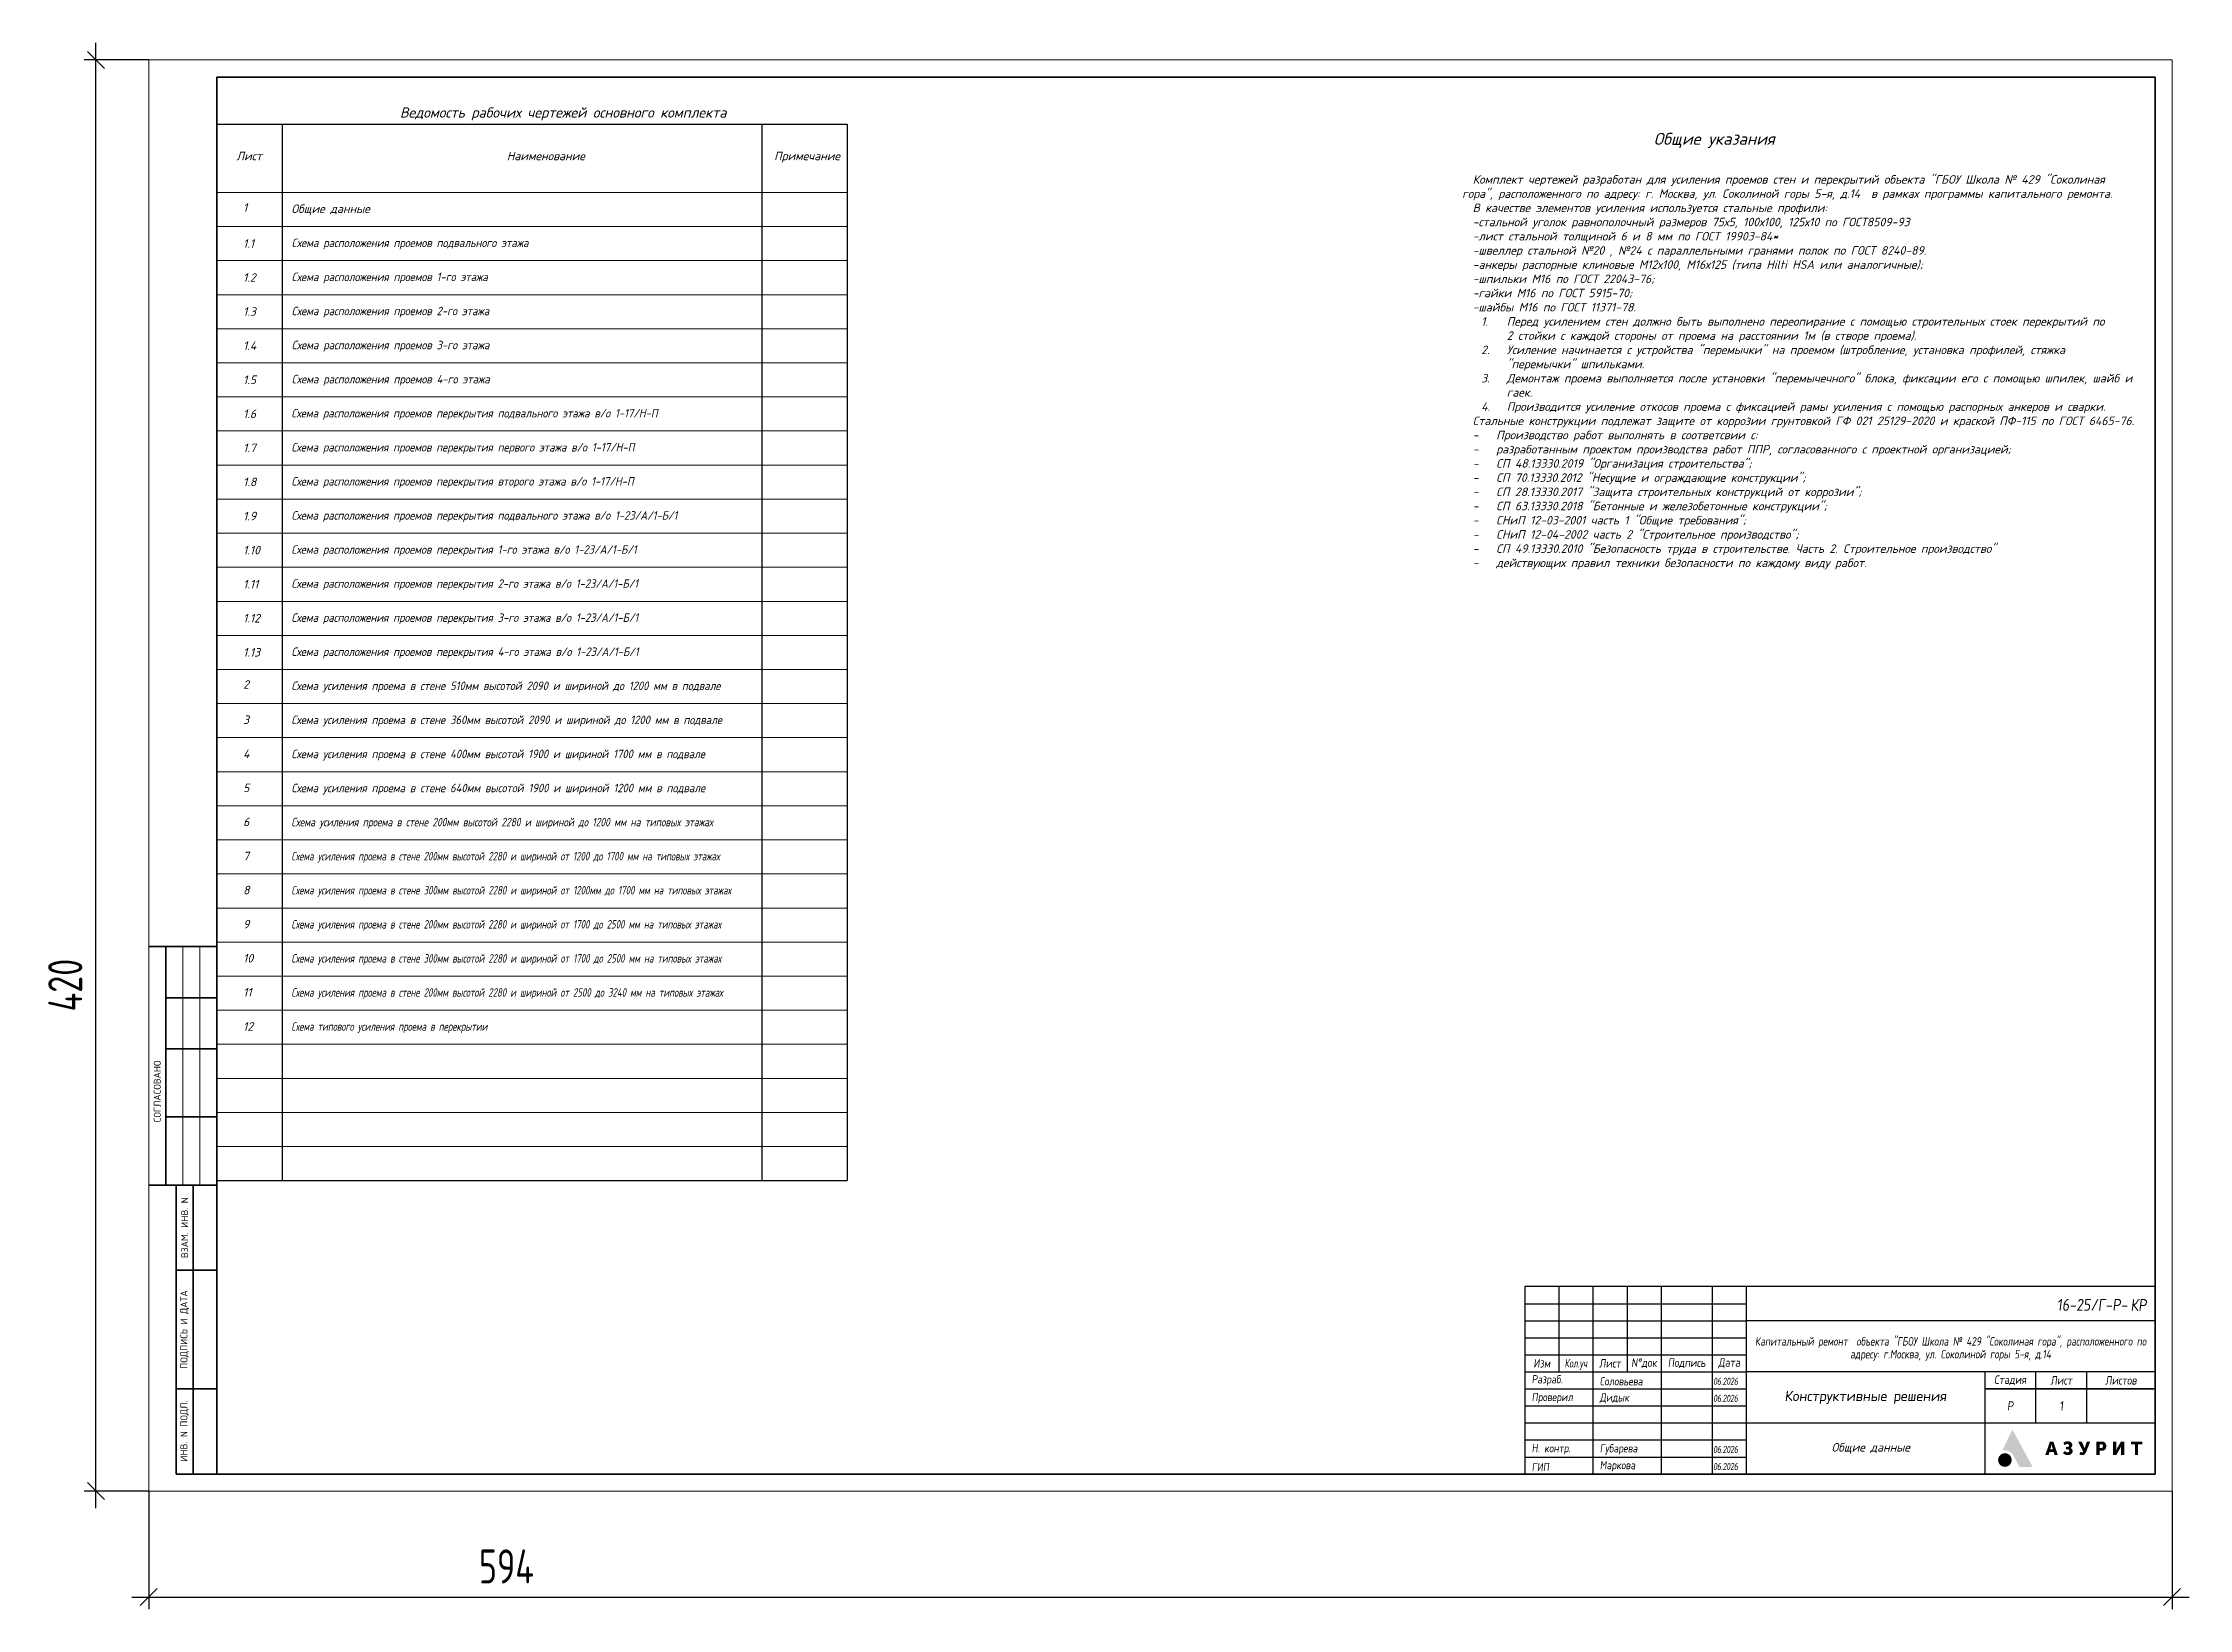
# Model space of a CAD drawing. Header units: millimetres. Extents: x 19346 to 188849, y 18183 to 1386204.
# Drawn here: x 102222 to 108523, y 25514 to 30110 of the extents above; entities that cross this region are included whole.
import ezdxf
from ezdxf.enums import TextEntityAlignment as Align

# ---------------------------------------------------------------- set-up
doc = ezdxf.new("R2010")
doc.units = ezdxf.units.MM
doc.layers.get('DEFPOINTS').update_dxf_attribs({"color": 1})
for name, color, linetype, lineweight in [('013', 7, 'Continuous', 13), ('030', 7, 'Continuous', 30), ('_TEXT', 7, 'Continuous', 30)]:
    doc.layers.add(name, color=color, linetype=linetype, lineweight=lineweight)
doc.layers.add('_STAMP', color=7, linetype='Continuous')
doc.styles.add('10', font='isocpeui.ttf', dxfattribs={"height": 25})
doc.styles.add('GOST', font='isocpeur.TTF')
doc.styles.add('ISOCPEUR', font='isocpeur.TTF', dxfattribs={"width": 0.85, "oblique": 7})
doc.styles.add('БДА100', font='romand.shx', dxfattribs={"width": 0.7})
doc.dimstyles.new('БДА1', dxfattribs={"dimtxt": 2, "dimasz": 1, "dimexe": 0.7, "dimexo": 0, "dimgap": 0.8, "dimtad": 1, "dimdec": 0, "dimrnd": 1, "dimzin": 0, "dimdsep": 46, "dimtxsty": 'БДА100', "dimblk": 'OBLIQUE', "dimcen": 2, "dimdle": 1, "dimadec": 0, "dimazin": 0, "dimtfac": 1, "dimtdec": 0, "dimtmove": 1, "dimatfit": 3, "dimldrblk": 'NONE', "dimfxl": 0.7, "dimtolj": 1, "dimtzin": 0, "dimlwd": -1, "dimlwe": -1, "dimarcsym": 0})

msp = doc.modelspace()

# ---------------------------------------------------------------- texts
at = {"color": 0, "style": '10'}
for s, height, p in [('Ведомость рабочих чертежей основного комплекта', 30, (103269.901, 29891.039)), ('Общие указания', 35, (106950.949, 29811.253)), ('Лист', 25, (102789.675, 29765.955)), ('Наименование', 25, (103583.704, 29765.955)), ('Примечание', 25, (104368.391, 29765.955)), ('1', 25, (102809.458, 29614.96)), ('Общие данные', 25, (102951.403, 29611.106)), ('1.1', 25, (102809.458, 29509.3)), ('1.2', 25, (102809.458, 29409.3)), ('1.3', 25, (102809.458, 29309.3)), ('1.4', 25, (102809.458, 29209.3)), ('1.5', 25, (102809.458, 29109.3)), ('1.6', 25, (102809.458, 29009.3)), ('1.7', 25, (102809.458, 28909.3)), ('1.8', 25, (102809.458, 28809.3)), ('1.9', 25, (102809.458, 28709.3)), ('1.10', 25, (102809.458, 28609.3)), ('1.11', 25, (102809.458, 28509.3)), ('1.12', 25, (102809.458, 28409.3)), ('1.13', 25, (102809.458, 28309.3)), ('2', 25, (102809.458, 28214.96)), ('3', 25, (102809.458, 28111.535)), ('4', 25, (102809.458, 28011.535)), ('5', 25, (102809.458, 27911.535)), ('6', 25, (102809.458, 27811.535)), ('7', 25, (102809.458, 27711.535)), ('8', 25, (102809.458, 27611.535)), ('9', 25, (102809.458, 27511.535)), ('10', 25, (102809.458, 27411.535)), ('11', 25, (102809.458, 27311.535)), ('12', 25, (102809.458, 27211.535))]:
    msp.add_text(s, height=height, dxfattribs=at).set_placement(p)
for s, width, p in [('Cхема расположения проемов подвального этажа ', 0.9, (102951.403, 29511.106)), ('Cхема расположения проемов 1-го этажа ', 0.9, (102951.403, 29411.106)), ('Cхема расположения проемов 2-го этажа ', 0.9, (102951.403, 29311.106)), ('Cхема расположения проемов 3-го этажа ', 0.9, (102951.403, 29211.106)), ('Cхема расположения проемов 4-го этажа ', 0.9, (102951.403, 29111.106)), ('Схема расположения проемов перекрытия подвального этажа в/о 1-17/Н-П ', 0.9, (102951.403, 29011.106)), ('Схема расположения проемов перекрытия первого этажа в/о 1-17/Н-П ', 0.9, (102951.403, 28911.106)), ('Схема расположения проемов перекрытия второго этажа в/о 1-17/Н-П ', 0.9, (102951.403, 28811.106)), ('Схема расположения проемов перекрытия подвального этажа в/о 1-23/А/1-Б/1 ', 0.9, (102951.403, 28711.106)), ('Схема расположения проемов перекрытия 1-го этажа в/о 1-23/А/1-Б/1 ', 0.9, (102951.403, 28611.106)), ('Схема расположения проемов перекрытия 2-го этажа в/о 1-23/А/1-Б/1 ', 0.9, (102951.403, 28511.106)), ('Схема расположения проемов перекрытия 3-го этажа в/о 1-23/А/1-Б/1 ', 0.9, (102951.403, 28411.106)), ('Схема расположения проемов перекрытия 4-го этажа в/о 1-23/А/1-Б/1 ', 0.9, (102951.403, 28311.106)), ('Схема усиления проема в стене 510мм высотой 2090 и шириной до 1200 мм в подвале  ', 0.9, (102951.403, 28211.106)), ('Схема усиления проема в стене 360мм высотой 2090 и шириной до 1200 мм в подвале  ', 0.9, (102951.403, 28111.106)), ('Схема усиления проема в стене 400мм высотой 1900 и шириной 1700 мм в подвале  ', 0.9, (102951.403, 28011.106)), ('Схема усиления проема в стене 640мм высотой 1900 и шириной 1200 мм в подвале  ', 0.9, (102951.403, 27911.106)), ('Схема усиления проема в стене 200мм высотой 2280 и шириной до 1200 мм на типовых этажах ', 0.8, (102951.403, 27811.106)), ('Схема усиления проема в стене 200мм высотой 2280 и шириной от 1200 до 1700 мм на типовых этажах ', 0.75, (102951.403, 27711.106)), ('Схема усиления проема в стене 300мм высотой 2280 и шириной от 1200мм до 1700 мм на типовых этажах ', 0.75, (102951.403, 27611.106)), ('Схема усиления проема в стене 200мм высотой 2280 и шириной от 1700 до 2500 мм на типовых этажах ', 0.75, (102951.403, 27511.106)), ('Схема усиления проема в стене 300мм высотой 2280 и шириной от 1700 до 2500 мм на типовых этажах ', 0.75, (102951.403, 27411.106)), ('Схема усиления проема в стене 200мм высотой 2280 и шириной от 2500 до 3240 мм на типовых этажах ', 0.75, (102951.403, 27311.106)), ('Схема типового усиления проема в перекрытии ', 0.75, (102951.403, 27211.106))]:
    msp.add_text(s, height=25, dxfattribs=dict(at, width=width)).set_placement(p)
at = {"color": 0, "lineweight": 9}
for s, insert, char_height, width, attachment_point, style in [('\\pxi1.23419;Комплект чертежей разработан для усиления проемов стен и перекрытий объекта {\\C7;"ГБОУ Школа № 429 "Соколиная гора", расположенного по адресу: г. Москва, ул. Соколиной горы 5-я, д.14}  в рамках программы капитального ремонта.\\PВ качестве элементов усиления используется стальные профили:\\P-стальной уголок равнополочный размеров 75х5, 100х100, 125х10 по ГОСТ8509-93\\P-лист стальной толщиной 6 и 8 мм по ГОСТ 19903-84*\\P-швеллер стальной №20 , №24 с параллельными гранями полок по ГОСТ 8240-89.\\P-анкеры распорные клиновые М12х100, М16х125 (типа Hilti HSА или аналогичные);\\P-шпильки М16 по ГОСТ 22043-76;\\P-гайки М16 по ГОСТ 5915-70;\\P-шайбы М16 по ГОСТ 11371-78.\\P\\pi-3,l5.23419,t5.23419;1.^IПеред усилением стен должно быть выполнено переопирание с помощью строительных стоек перекрытий по 2 стойки с каждой стороны от проема на расстоянии 1м (в створе проема).\\P2.^IУсиление начинается с устройства "перемычки" на проемом (штробление, установка профилей, стяжка "перемычки" шпильками.\\P3.^IДемонтаж проема выполняется после установки "перемычечного" блока, фиксации его с помощью шпилек, шайб и гаек.\\P4.^IПроизводится усиление откосов проема с фиксацией рамы усиления с помощью распорных анкеров и сварки.\\P\\pi1.23419,l0,tz;Стальные конструкции подлежат защите от коррозии грунтовкой ГФ 021 25129-2020 и краской ПФ-115 по ГОСТ 6465-76.\\P-^IПроизводство работ выполнять в соответсвии с:\\P-^Iразработанным проектом производства работ ППР, согласованного с проектной организацией;\\P-^IСП 48.13330.2019 "Организация строительства";\\P-^IСП 70.13330.2012 "Несущие и ограждающие конструкции";\\P-^IСП 28.13330.2017 "Защита строительных конструкций от коррозии";\\P-^IСП 63.13330.2018 "Бетонные и железобетонные конструкции";\\P-^IСНиП 12-03-2001 часть 1 "Общие требования";\\P-^IСНиП 12-04-2002 часть 2 "Строительное производство";\\P-^IСП 49.13330.2010 "Безопасность труда в строительстве. Часть 2. Строительное производство"\\P-^Iдействующих правил техники безопасности по каждому виду работ.', (106388.494, 29722.228), 25, 1911.60975, 1, '10'), ('1', (108147.616, 26110.225), 27, 150, 5, 'ISOCPEUR'), ('\\pxi1.23419;Общие данные', (107572.616, 25985.225), 25, 700, 5, '10')]:
    msp.add_mtext(s, dxfattribs=dict(at, insert=insert, char_height=char_height, width=width, attachment_point=attachment_point, style=style))

# ---------------------------------------------------------------- blocks, each defined once
blk = doc.blocks.new('_OBLIQUE')
at = {"color": 0, "linetype": 'ByBlock'}
blk.add_line((-0.5, -0.5), (0.5, 0.5), dxfattribs=at)
blk = doc.blocks.new('*D17')
at = {"layer": 'DEFPOINTS', "color": 0, "transparency": 16777216}
for p, q in [((0, 0), (0, -34.62)), ((594, 0), (594, -34.62)), ((-5, -31.12), (599, -31.12))]:
    blk.add_line(p, q, dxfattribs=at)
for p in [(0, 0), (594, 0), (594, -31.12)]:
    blk.add_point(p, dxfattribs=at)
at = {"layer": 'DEFPOINTS', "color": 0, "transparency": 16777216, "xscale": 5, "yscale": 5, "zscale": 5, "rotation": 180}
blk.add_blockref('_OBLIQUE', (0, -31.12), dxfattribs=at)
at = {"layer": 'DEFPOINTS', "color": 0, "transparency": 16777216, "xscale": 5, "yscale": 5, "zscale": 5}
blk.add_blockref('_OBLIQUE', (594, -31.12), dxfattribs=at)
at = {"layer": 'DEFPOINTS', "color": 0, "lineweight": 0, "transparency": 16777216, "insert": (105, -22.12), "char_height": 10, "attachment_point": 5, "style": 'БДА100'}
blk.add_mtext('\\A1;594', dxfattribs=at)
blk = doc.blocks.new('_None')
blk = doc.blocks.new('*D18')
at = {"layer": 'DEFPOINTS', "color": 0, "transparency": 16777216}
for p, q in [((-15.52, -5), (-15.52, 425)), ((0, 420), (-19.02, 420)), ((0, 0), (-19.02, 0))]:
    blk.add_line(p, q, dxfattribs=at)
for p in [(-15.52, 420), (0, 420), (0, 0)]:
    blk.add_point(p, dxfattribs=at)
at = {"layer": 'DEFPOINTS', "color": 0, "transparency": 16777216, "xscale": 5, "yscale": 5, "zscale": 5}
for p, rotation in [((-15.52, 420), 90), ((-15.52, 0), 270)]:
    blk.add_blockref('_OBLIQUE', p, dxfattribs=dict(at, rotation=rotation))
at = {"layer": 'DEFPOINTS', "color": 0, "lineweight": 0, "transparency": 16777216, "insert": (-24.52, 148.5), "char_height": 10, "attachment_point": 5, "rotation": 90, "style": 'БДА100'}
blk.add_mtext('\\A1;420', dxfattribs=at)
blk = doc.blocks.new('Логотип Азурит')
at = {"layer": '_STAMP', "linetype": 'Continuous', "true_color": 0x2a3756}
h = blk.add_hatch(color=159, dxfattribs=at)
h.dxf.hatch_style = 1
h.paths.add_polyline_path([(-39.4, 8.5), (-40.02, 9.65), (-40.61, 10.74), (-41.14, 11.7), (-41.62, 12.59), (-41.79, 12.89), (-41.86, 13.01), (-41.91, 12.94), (-41.99, 12.78), (-42.39, 11.96), (-42.77, 11.18), (-43.09, 10.5), (-43.47, 9.72), (-44.18, 8.26), (-44.5, 7.6), (-44.73, 7.14), (-44.85, 6.9), (-44.7, 6.93), (-44.51, 6.95), (-44.27, 6.97), (-44.09, 6.97), (-43.91, 6.96), (-43.74, 6.94), (-43.56, 6.91), (-43.39, 6.87), (-43.22, 6.81), (-43.05, 6.75), (-42.89, 6.68), (-42.73, 6.59), (-42.58, 6.5), (-42.43, 6.4), (-42.29, 6.29), (-42.15, 6.17), (-42.03, 6.04), (-41.91, 5.91), (-41.79, 5.77), (-41.72, 5.65), (-41.63, 5.5), (-41.3, 4.9), (-41.02, 4.39), (-40.57, 3.56), (-40.05, 2.59), (-39.78, 2.11), (-37.86, 2.11), (-36.5, 2.11), (-35.94, 2.12), (-36.48, 3.13), (-36.82, 3.75), (-37.16, 4.37), (-37.67, 5.33), (-38.2, 6.3), (-38.54, 6.93), (-38.87, 7.53)])
h = blk.add_hatch(color=159, dxfattribs=at)
h.dxf.hatch_style = 1
h.paths.add_polyline_path([(-29.3, 7.88), (-29.63, 8.84), (-29.86, 9.53), (-30.37, 9.54), (-30.87, 9.54), (-30.93, 9.38), (-31.26, 8.4), (-31.64, 7.27), (-31.97, 6.31), (-32.19, 5.64), (-32.05, 5.63), (-31.71, 5.62), (-31.23, 5.62), (-31.11, 6.03), (-30.99, 6.44), (-30.37, 6.44), (-29.75, 6.44), (-29.63, 6.03), (-29.52, 5.62), (-29.03, 5.62), (-28.54, 5.62), (-28.6, 5.8), (-28.93, 6.79)])
h.paths.add_polyline_path([(-30.77, 7.21), (-30.74, 7.31), (-30.56, 7.93), (-30.43, 8.43), (-30.39, 8.59), (-30.37, 8.65), (-30.35, 8.64), (-30.31, 8.45), (-30.22, 8.08), (-30.11, 7.66), (-30.01, 7.33), (-29.97, 7.21), (-30.37, 7.21)], flags=16)
h = blk.add_hatch(color=159, dxfattribs=at)
h.dxf.hatch_style = 1
h.paths.add_polyline_path([(-24.39, 7.35), (-24.47, 7.43), (-24.56, 7.5), (-24.66, 7.56), (-24.81, 7.65), (-24.74, 7.69), (-24.65, 7.75), (-24.55, 7.86), (-24.45, 7.97), (-24.38, 8.09), (-24.35, 8.18), (-24.32, 8.25), (-24.31, 8.34), (-24.3, 8.45), (-24.3, 8.65), (-24.31, 8.73), (-24.34, 8.82), (-24.41, 8.99), (-24.51, 9.14), (-24.63, 9.28), (-24.78, 9.39), (-24.95, 9.48), (-25.13, 9.55), (-25.34, 9.59), (-25.56, 9.6), (-25.74, 9.6), (-25.91, 9.58), (-26.08, 9.55), (-26.23, 9.51), (-26.39, 9.46), (-26.53, 9.39), (-26.67, 9.32), (-26.8, 9.23), (-26.9, 9.15), (-26.81, 8.98), (-26.64, 8.66), (-26.54, 8.5), (-26.51, 8.5), (-26.46, 8.54), (-26.35, 8.61), (-26.21, 8.67), (-26.07, 8.73), (-25.93, 8.77), (-25.82, 8.79), (-25.72, 8.79), (-25.62, 8.79), (-25.53, 8.76), (-25.46, 8.73), (-25.39, 8.68), (-25.34, 8.62), (-25.3, 8.55), (-25.26, 8.45), (-25.26, 8.36), (-25.27, 8.27), (-25.32, 8.18), (-25.36, 8.13), (-25.39, 8.08), (-25.44, 8.05), (-25.49, 8.02), (-25.63, 7.99), (-25.84, 7.98), (-26.1, 7.97), (-26.1, 7.6), (-26.1, 7.24), (-25.78, 7.23), (-25.54, 7.21), (-25.45, 7.2), (-25.38, 7.18), (-25.33, 7.15), (-25.28, 7.12), (-25.25, 7.08), (-25.21, 7.02), (-25.19, 6.96), (-25.17, 6.9), (-25.17, 6.76), (-25.18, 6.7), (-25.2, 6.64), (-25.23, 6.58), (-25.26, 6.53), (-25.31, 6.49), (-25.37, 6.45), (-25.44, 6.43), (-25.52, 6.41), (-25.69, 6.39), (-25.78, 6.39), (-25.87, 6.41), (-26, 6.45), (-26.16, 6.51), (-26.3, 6.6), (-26.43, 6.69), (-26.53, 6.76), (-26.77, 6.45), (-26.93, 6.26), (-26.97, 6.2), (-26.98, 6.15), (-26.97, 6.11), (-26.94, 6.07), (-26.82, 5.97), (-26.62, 5.84), (-26.41, 5.73), (-26.19, 5.65), (-25.97, 5.59), (-25.78, 5.57), (-25.53, 5.57), (-25.3, 5.58), (-25.12, 5.61), (-24.99, 5.65), (-24.87, 5.71), (-24.75, 5.78), (-24.64, 5.85), (-24.54, 5.94), (-24.45, 6.03), (-24.37, 6.13), (-24.31, 6.23), (-24.25, 6.37), (-24.21, 6.51), (-24.2, 6.66), (-24.2, 6.82), (-24.21, 6.94), (-24.24, 7.06), (-24.28, 7.16), (-24.33, 7.26)])
h = blk.add_hatch(color=159, dxfattribs=at)
h.dxf.hatch_style = 1
h.paths.add_polyline_path([(-19.61, 8.04), (-19.36, 8.68), (-19.14, 9.22), (-19.03, 9.53), (-19.17, 9.54), (-19.52, 9.54), (-20.02, 9.54), (-20.05, 9.44), (-20.31, 8.65), (-20.59, 7.81), (-20.63, 7.68), (-20.66, 7.62), (-20.67, 7.61), (-20.7, 7.67), (-20.82, 7.97), (-21.01, 8.4), (-21.34, 9.1), (-21.54, 9.54), (-22.06, 9.54), (-22.58, 9.54), (-22.4, 9.17), (-21.88, 8.17), (-21.32, 7.06), (-21.11, 6.63), (-21.09, 6.56), (-21.1, 6.52), (-21.15, 6.45), (-21.21, 6.41), (-21.28, 6.38), (-21.37, 6.37), (-21.45, 6.37), (-21.55, 6.39), (-21.64, 6.43), (-21.74, 6.49), (-21.82, 6.53), (-21.86, 6.49), (-21.92, 6.39), (-22.11, 6.05), (-22.23, 5.85), (-22.18, 5.81), (-22.08, 5.75), (-21.95, 5.69), (-21.81, 5.63), (-21.69, 5.59), (-21.51, 5.57), (-21.31, 5.57), (-21.12, 5.59), (-20.97, 5.62), (-20.88, 5.66), (-20.79, 5.71), (-20.71, 5.77), (-20.63, 5.84), (-20.56, 5.93), (-20.48, 6.02), (-20.35, 6.23), (-20.28, 6.35), (-20.21, 6.51), (-19.92, 7.25)])
h = blk.add_hatch(color=159, dxfattribs=at)
h.dxf.hatch_style = 1
h.paths.add_polyline_path([(-14.46, 7.53), (-14.41, 7.64), (-14.37, 7.74), (-14.33, 7.96), (-14.31, 8.19), (-14.32, 8.41), (-14.37, 8.63), (-14.45, 8.83), (-14.5, 8.93), (-14.55, 9.02), (-14.62, 9.1), (-14.69, 9.18), (-14.81, 9.29), (-14.92, 9.37), (-15.06, 9.43), (-15.21, 9.49), (-15.33, 9.52), (-15.49, 9.53), (-16.3, 9.54), (-17.21, 9.54), (-17.21, 7.58), (-17.21, 5.62), (-16.73, 5.62), (-16.25, 5.62), (-16.25, 6.23), (-16.25, 6.83), (-15.87, 6.83), (-15.58, 6.84), (-15.35, 6.86), (-15.17, 6.91), (-14.99, 6.98), (-14.83, 7.08), (-14.69, 7.2), (-14.56, 7.36)])
h.paths.add_polyline_path([(-15.6, 7.68), (-15.67, 7.66), (-15.95, 7.66), (-16.25, 7.66), (-16.25, 8.2), (-16.25, 8.74), (-15.93, 8.73), (-15.64, 8.72), (-15.57, 8.7), (-15.51, 8.67), (-15.42, 8.6), (-15.35, 8.51), (-15.32, 8.45), (-15.3, 8.39), (-15.29, 8.19), (-15.29, 8.07), (-15.3, 8), (-15.32, 7.94), (-15.35, 7.88), (-15.39, 7.82), (-15.43, 7.78), (-15.53, 7.71)], flags=16)
h = blk.add_hatch(color=159, dxfattribs=at)
h.dxf.hatch_style = 1
h.paths.add_polyline_path([(-10.09, 7.82), (-9.98, 8.03), (-9.94, 8.12), (-9.95, 7.93), (-9.96, 7.49), (-9.97, 6.69), (-9.97, 5.62), (-9.5, 5.62), (-9.04, 5.62), (-9.04, 7.58), (-9.04, 9.54), (-9.51, 9.54), (-9.99, 9.54), (-10.36, 8.91), (-10.84, 8.1), (-11.03, 7.78), (-11.26, 7.34), (-11.37, 7.13), (-11.42, 7.05), (-11.41, 7.31), (-11.39, 7.78), (-11.39, 8.55), (-11.39, 9.54), (-11.86, 9.54), (-12.34, 9.54), (-12.34, 7.58), (-12.34, 5.62), (-11.86, 5.62), (-11.37, 5.62), (-11.18, 5.95), (-10.61, 6.89), (-10.31, 7.42)])
h = blk.add_hatch(color=159, dxfattribs=at)
h.dxf.hatch_style = 1
h.paths.add_polyline_path([(-3.74, 9.14), (-3.74, 9.54), (-5.42, 9.54), (-7.09, 9.54), (-7.09, 9.14), (-7.09, 8.74), (-6.5, 8.74), (-5.9, 8.74), (-5.9, 7.18), (-5.9, 5.62), (-5.43, 5.62), (-4.95, 5.62), (-4.95, 7.18), (-4.95, 8.74), (-4.35, 8.74), (-3.74, 8.74)])
at = {"layer": '_STAMP', "linetype": 'Continuous', "true_color": 0x1447b7}
h = blk.add_hatch(color=162, dxfattribs=at)
h.dxf.hatch_style = 1
h.paths.add_polyline_path([(-42.09, 4.22), (-42.11, 4.4), (-42.15, 4.58), (-42.2, 4.76), (-42.27, 4.93), (-42.35, 5.1), (-42.45, 5.26), (-42.57, 5.41), (-42.7, 5.55), (-42.8, 5.64), (-42.91, 5.72), (-43.14, 5.86), (-43.38, 5.97), (-43.63, 6.05), (-43.89, 6.09), (-44.15, 6.1), (-44.42, 6.07), (-44.55, 6.04), (-44.68, 6.01), (-44.87, 5.94), (-45.05, 5.85), (-45.22, 5.74), (-45.37, 5.62), (-45.51, 5.49), (-45.63, 5.35), (-45.75, 5.19), (-45.84, 5.03), (-45.92, 4.85), (-45.98, 4.67), (-46.03, 4.49), (-46.06, 4.29), (-46.07, 4.1), (-46.05, 3.9), (-46.02, 3.7), (-45.97, 3.51), (-45.92, 3.37), (-45.87, 3.24), (-45.8, 3.11), (-45.72, 2.99), (-45.64, 2.88), (-45.54, 2.77), (-45.44, 2.67), (-45.33, 2.57), (-45.22, 2.49), (-45.1, 2.41), (-44.98, 2.34), (-44.85, 2.28), (-44.72, 2.22), (-44.58, 2.18), (-44.44, 2.15), (-44.3, 2.13), (-44.05, 2.12), (-43.8, 2.14), (-43.57, 2.19), (-43.34, 2.26), (-43.12, 2.37), (-42.92, 2.5), (-42.73, 2.65), (-42.56, 2.83), (-42.44, 2.99), (-42.34, 3.15), (-42.26, 3.32), (-42.19, 3.49), (-42.14, 3.67), (-42.11, 3.85), (-42.09, 4.03)])
blk = doc.blocks.new('_Azurit_Stamp')
at = {"layer": '_STAMP'}
for p, q in [((-175, 55), (-175, 30)), ((-165, 55), (-165, 0)), ((-155, 55), (-155, 30)), ((-145, 55), (-145, 0)), ((-130, 55), (-130, 0)), ((-120, 55), (-120, 0)), ((-185, 50), (-120, 50)), ((-185, 45), (-120, 45)), ((0, 45), (-120, 45)), ((-185, 40), (-120, 40)), ((-185, 35), (-120, 35)), ((-185, 30), (-120, 30)), ((0, 30), (-120, 30)), ((-50, 30), (-50, 0)), ((-35, 25), (-35, 30)), ((-20, 25), (-20, 30)), ((-185, 25), (-120, 25)), ((-185, 20), (-120, 20)), ((-50, 25), (-35, 25)), ((-35, 25), (-50, 25)), ((-35, 25), (-20, 25)), ((-35, 15), (-35, 25)), ((-20, 25), (-35, 25)), ((-20, 25), (0, 25)), ((-20, 15), (-20, 25)), ((0, 25), (-20, 25)), ((-185, 15), (-120, 15)), ((-120, 15), (0, 15)), ((-185, 10), (-120, 10)), ((-185, 5), (-120, 5))]:
    blk.add_line(p, q, dxfattribs=at)
blk.add_lwpolyline([(-185, 0), (0, 0), (0, 55), (-185, 55)], close=True, dxfattribs=at)
at = {"linetype": 'Continuous'}
blk.add_blockref('Логотип Азурит', (0, 0), dxfattribs=at)
at = {"color": 0, "lineweight": 9, "insert": (-42.5, 20), "char_height": 2.7, "width": 15, "attachment_point": 5, "style": 'ISOCPEUR'}
blk.add_mtext('Р', dxfattribs=at)
at = {"layer": '_TEXT', "color": 1, "style": 'ISOCPEUR', "oblique": 7, "width": 0.85}
blk.add_text('КР ', height=3.5, dxfattribs=at).set_placement((-7.2, 49.62), align=Align.MIDDLE_LEFT)
at = {"layer": '_TEXT', "color": 5, "line_spacing_factor": 0.9, "style": 'ISOCPEUR'}
for s, width, heights, insert, char_height, attachment_point in [('16-25/Г-Р-', 69.1586, [9.61], (-8.07, 49.66), 3.5, 6), ('{\\Q8;\\W0.8;\\C7;Капитальный ремонт  объекта "ГБОУ Школа № 429 "Соколиная гора", расположенного по адресу: г.Москва, ул. Соколиной горы 5-я, д.14}', 120, [14.01], (-60, 36.73), 2.5, 5), ('{\\W1;Конструктивные решения}', 69.1586, [14.57], (-85, 22.5), 3, 5)]:
    blk.add_mtext_dynamic_manual_height_columns(s, width=width, gutter_width=0, heights=heights, dxfattribs=dict(at, insert=insert, char_height=char_height, attachment_point=attachment_point))
at = {"layer": '_TEXT', "style": 'ISOCPEUR'}
for s, width, insert, char_height, attachment_point in [('Изм', 10, (-180, 32.5), 2.5, 5), ('{\\W0.7;Кол.уч}', 10, (-170, 32.17), 2.5, 5), ('Лист', 10, (-160, 32.5), 2.5, 5), ('N%%Dдок', 10, (-150, 32.5), 2.5, 5), ('Подпись', 10, (-137.5, 32.5), 2.5, 5), ('Дата', 10, (-125, 32.5), 2.5, 5), ('Разраб.', 20, (-183, 27.5), 2.4, 4), ('Стадия', 15, (-42.5, 27.5), 2.5, 5), ('Лист', 15, (-27.5, 27.5), 2.5, 5), ('Листов', 15, (-10, 27.5), 2.5, 5), ('Проверил', 20, (-183, 22.27), 2.4, 4), ('Н. контр.', 20, (-183, 7.27), 2.4, 4), ('ГИП', 20, (-183, 2.04), 2.4, 4)]:
    blk.add_mtext_dynamic_manual_height_columns(s, width=width, gutter_width=12.5, heights=[0], dxfattribs=dict(at, insert=insert, char_height=char_height, attachment_point=attachment_point))
at = {"layer": '_TEXT', "color": 1, "attachment_point": 4, "style": 'ISOCPEUR'}
for s, width, insert, char_height in [('Соловьева', 19.0361, (-163, 27.23), 2.4), ('{\\W0.82;\\T0.92;06.2026}', 7.4894, (-129.7, 27.23), 2.1), ('{\\W0.82;\\T0.92;06.2026}', 7.4894, (-129.7, 22.23), 2.1), ('{\\W0.82;\\T0.92;06.2026}', 7.4894, (-129.7, 7.23), 2.1), ('{\\W0.82;\\T0.92;06.2026}', 7.4894, (-129.7, 2.23), 2.1)]:
    blk.add_mtext_dynamic_manual_height_columns(s, width=width, gutter_width=12.5, heights=[0], dxfattribs=dict(at, insert=insert, char_height=char_height))
at = {"layer": '_TEXT', "color": 5, "char_height": 2.4, "attachment_point": 4, "style": 'ISOCPEUR'}
for s, insert in [('Дидык', (-163, 22.23)), ('Губарева', (-163, 7.23)), ('Маркова', (-163, 2.29))]:
    blk.add_mtext_dynamic_manual_height_columns(s, width=19.0361, gutter_width=12.5, heights=[0], dxfattribs=dict(at, insert=insert))
blk = doc.blocks.new('*U16')
at = {"color": 44, "lineweight": 20, "ltscale": 10}
for p, q in [((594, 420), (0, 420)), ((0, 420), (0, 0)), ((594, 0), (594, 420)), ((0, 0), (594, 0))]:
    blk.add_line(p, q, dxfattribs=at)
at = {"color": 137, "lineweight": 35, "ltscale": 10}
for p, q in [((589, 415), (20, 415)), ((20, 415), (20, 5)), ((589, 5), (589, 415)), ((0, 159.8), (20, 159.8)), ((5, 89.8), (5, 159.8)), ((5, 144.8), (20, 144.8)), ((5, 129.8), (20, 129.8)), ((5, 109.8), (20, 109.8)), ((0, 89.8), (20, 89.8)), ((8.04, 89.8), (8.04, 5)), ((13.02, 89.8), (13.02, 5)), ((8.04, 64.8), (20, 64.8)), ((8.04, 30), (20, 30)), ((8.04, 5), (589, 5))]:
    blk.add_line(p, q, dxfattribs=at)
at = {"color": 44, "lineweight": 13}
for p, q in [((10, 89.8), (10, 159.8)), ((15, 89.8), (15, 159.8))]:
    blk.add_line(p, q, dxfattribs=at)
at = {"color": 0, "lineweight": 13, "char_height": 2.0408, "attachment_point": 5, "rotation": 90, "style": 'GOST'}
for s, insert, width in [('СОГЛАСОВАНО', (2.49, 117.3), 55), ('ВЗАМ. ИНВ. N', (10.53, 77.3), 25), ('ПОДПИСЬ И ДАТА', (10.53, 47.4), 34.7978), ('ИНВ. N ПОДЛ.', (10.53, 17.6), 24.8009)]:
    blk.add_mtext(s, dxfattribs=dict(at, insert=insert, width=width))
at = {"color": 44, "lineweight": 13, "style": 'GOST', "oblique": 10, "width": 0.8}
for tag in ['ФОРМАТВЕРТ', 'ФОРМАТГОРИЗ']:
    blk.add_attdef(tag, (542.98, 1.6), '', height=2, dxfattribs=at)
at = {"layer": 'DEFPOINTS', "color": 251, "lineweight": 0}
dim = blk.add_linear_dim(base=(-15.52, 420), p1=(0, 0), p2=(0, 420), angle=90, dimstyle='БДА1', override={"dimscale": 5}, dxfattribs=at)
dim.commit()
dim.dimension.update_dxf_attribs({"geometry": '*D18', "text_midpoint": (-15.52, 148.5), "dimtype": 128})
dim = blk.add_linear_dim(base=(594, -31.12), p1=(0, 0), p2=(594, 0), dimstyle='БДА1', override={"dimscale": 5}, dxfattribs=at)
dim.commit()
dim.dimension.update_dxf_attribs({"geometry": '*D17', "text_midpoint": (105, -31.12), "dimtype": 128})

# ---------------------------------------------------------------- linework, layer by layer
at = {"layer": '013', "ltscale": 100}
for p, q in [((102732.616, 29671.4), (104582.616, 29671.4)), ((102732.616, 29571.4), (104582.616, 29571.4)), ((102732.616, 29471.4), (104582.616, 29471.4)), ((102732.616, 29371.4), (104582.616, 29371.4)), ((102732.616, 29271.4), (104582.616, 29271.4)), ((102732.616, 29171.4), (104582.616, 29171.4)), ((102732.616, 29071.4), (104582.616, 29071.4)), ((102732.616, 28971.4), (104582.616, 28971.4)), ((102732.616, 28871.4), (104582.616, 28871.4)), ((102732.616, 28771.4), (104582.616, 28771.4)), ((102732.616, 28671.4), (104582.616, 28671.4)), ((102732.616, 28571.4), (104582.616, 28571.4)), ((102732.616, 28471.4), (104582.616, 28471.4)), ((102732.616, 28371.4), (104582.616, 28371.4)), ((102732.616, 28271.4), (104582.616, 28271.4)), ((102732.616, 28171.4), (104582.616, 28171.4)), ((102732.616, 28171.4), (104582.616, 28171.4)), ((102732.616, 28071.4), (104582.616, 28071.4)), ((102732.616, 27971.4), (104582.616, 27971.4)), ((102732.616, 27871.4), (104582.616, 27871.4)), ((102732.616, 27771.4), (104582.616, 27771.4)), ((102732.616, 27671.4), (104582.616, 27671.4)), ((102732.616, 27571.4), (104582.616, 27571.4)), ((102732.616, 27471.4), (104582.616, 27471.4)), ((102732.616, 27371.4), (104582.616, 27371.4)), ((102732.616, 27271.4), (104582.616, 27271.4)), ((102732.616, 27171.4), (104582.616, 27171.4)), ((102732.616, 27071.4), (104582.616, 27071.4)), ((102732.616, 26971.4), (104582.616, 26971.4)), ((102732.616, 26871.4), (104582.616, 26871.4))]:
    msp.add_line(p, q, dxfattribs=at)
at = {"layer": '030', "ltscale": 100}
for p, q in [((102732.616, 29871.4), (104582.616, 29871.4)), ((102732.616, 29871.4), (102732.616, 26771.4)), ((102924.617, 29871.4), (102924.617, 26771.4)), ((104332.616, 29871.4), (104332.616, 26771.4)), ((104582.616, 29871.4), (104582.616, 26771.4)), ((102732.616, 26771.4), (104582.616, 26771.4))]:
    msp.add_line(p, q, dxfattribs=at)

# ---------------------------------------------------------------- block references
at = {"xscale": 10, "yscale": 10, "zscale": 10}
msp.add_blockref('*U16', (102532.616, 25860.225), dxfattribs=at)
at = {"layer": '_STAMP', "xscale": 10, "yscale": 10, "zscale": 10}
msp.add_blockref('_Azurit_Stamp', (108422.616, 25910.225), dxfattribs=at)

msp.set_redraw_order([(e.dxf.handle, doc.entitydb.next_handle()) for e in msp.query("TEXT MTEXT ATTDEF DIMENSION ARC_DIMENSION")])  # texts and dimensions are drawn at this point

doc.saveas('drawing.dxf')
